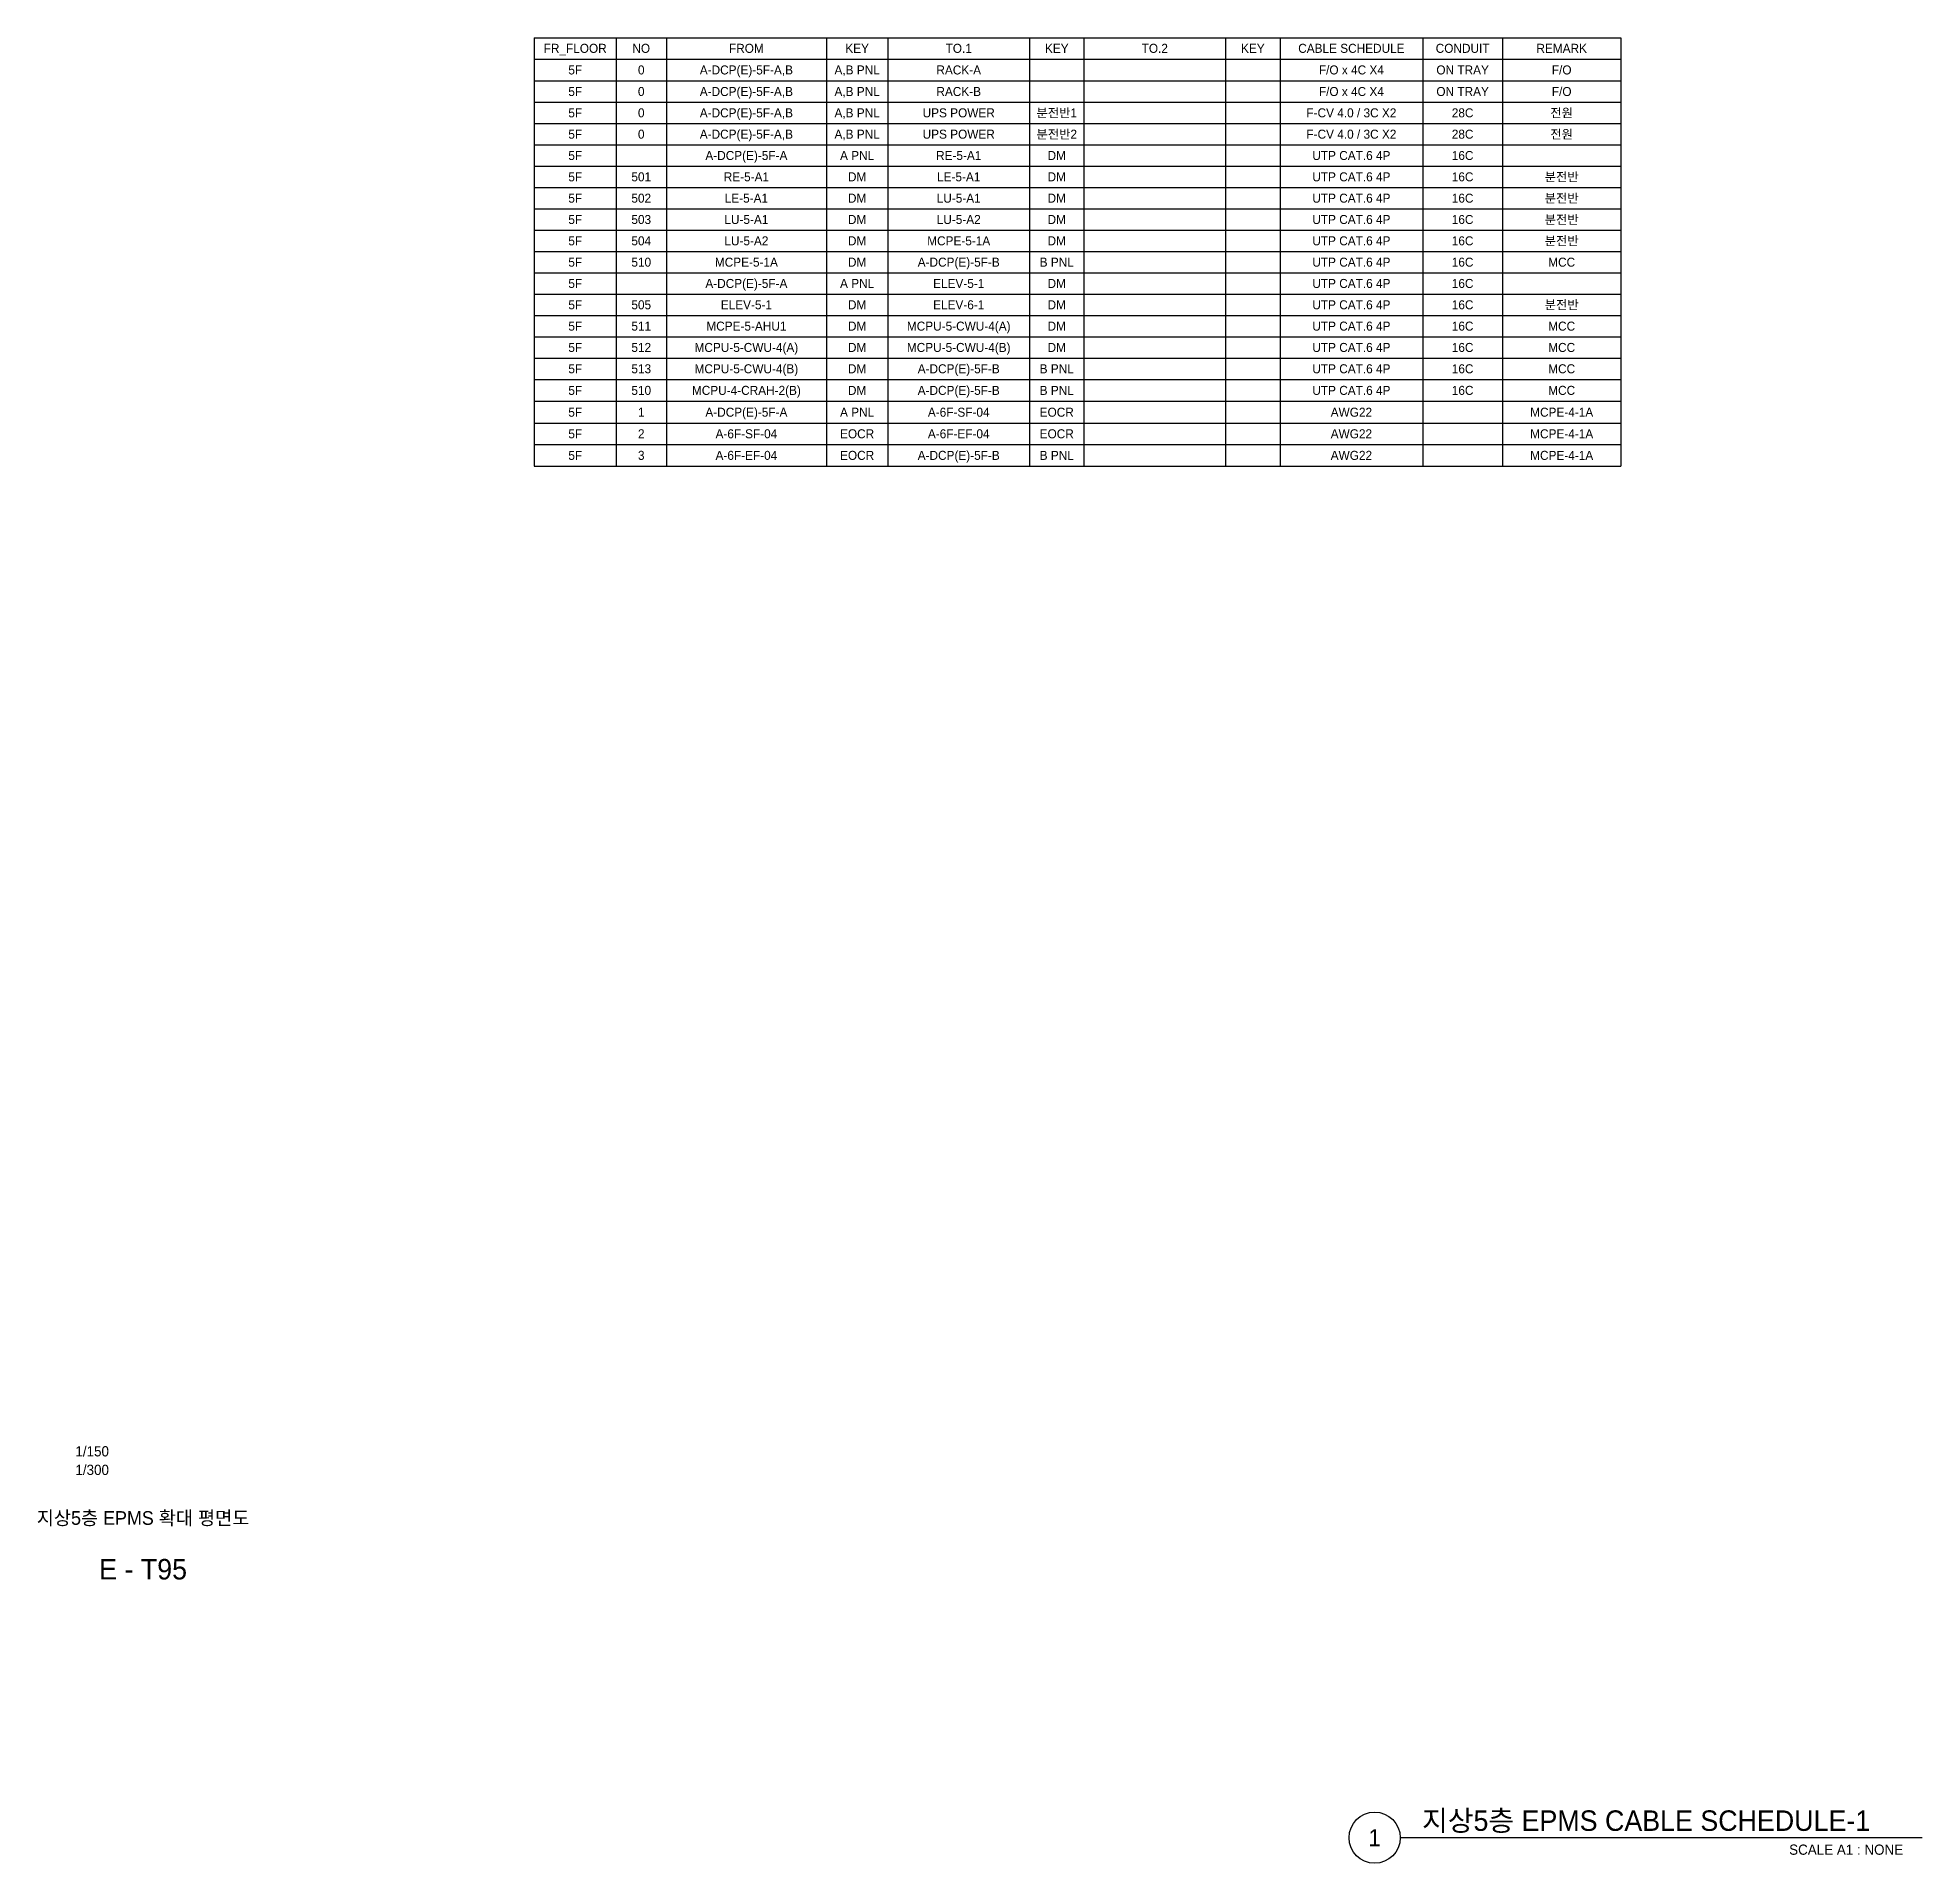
# Model space of a CAD drawing. Header units: millimetres. Extents: x 89450 to 753248, y -530175 to 1209785.
# Drawn here: x 364297 to 447064, y 539025 to 619225 of the extents above; entities that cross this region are included whole.
import ezdxf
from ezdxf.enums import TextEntityAlignment as Align

# ---------------------------------------------------------------- set-up
doc = ezdxf.new("R2010")
doc.units = ezdxf.units.MM
doc.header["$LTSCALE"] = 150
for name, color, linetype in [('-----29 Cable Schedule', 1, 'Continuous'), ('-----30 Text', 2, 'Continuous'), ('-----41 Drawing Title', 2, 'Continuous'), ('-----42 Drawing Number', 2, 'Continuous'), ('-----43 Drawing Scale', 3, 'Continuous')]:
    doc.layers.add(name, color=color, linetype=linetype)
doc.styles.add('ELEC', font='')
doc.styles.get('ELEC').set_extended_font_data('Dotum')

msp = doc.modelspace()

# ---------------------------------------------------------------- texts
at = {"layer": '-----30 Text', "style": 'ELEC'}
for s, height, p in [('FR_FLOOR', 396.6, (387903, 618757)), ('NO', 396.6, (390803, 618757)), ('FROM', 396.6, (395421, 618757)), ('KEY', 396.6, (400284, 618757)), ('TO.1', 396.6, (404746, 618757)), ('KEY', 396.6, (409051, 618757)), ('TO.2', 396.6, (413357, 618757)), ('KEY', 396.6, (417663, 618757)), ('CABLE SCHEDULE', 396.6, (421991, 618757)), ('CONDUIT', 396.6, (426876, 618757)), ('REMARK', 396.6, (431227, 618757)), ('5F', 396.6, (387903, 617808)), ('0', 397, (390803, 617808)), ('A-DCP(E)-5F-A,B', 396.6, (395421, 617808)), ('A,B PNL', 396.6, (400284, 617808)), ('RACK-A', 396.6, (404746, 617808)), ('F/O x 4C X4', 396.6, (421991, 617808)), ('ON TRAY', 396.6, (426876, 617808)), ('F/O', 396.6, (431227, 617808)), ('5F', 396.6, (387903, 616860)), ('0', 397, (390803, 616860)), ('A-DCP(E)-5F-A,B', 396.6, (395421, 616860)), ('A,B PNL', 396.6, (400284, 616860)), ('RACK-B', 396.6, (404746, 616860)), ('F/O x 4C X4', 396.6, (421991, 616860)), ('ON TRAY', 396.6, (426876, 616860)), ('F/O', 396.6, (431227, 616860)), ('5F', 396.6, (387903, 615923)), ('0', 397, (390803, 615923)), ('A-DCP(E)-5F-A,B', 396.6, (395421, 615923)), ('A,B PNL', 396.6, (400284, 615923)), ('UPS POWER', 396.6, (404746, 615923)), ('분전반1', 396.6, (409051, 615923)), ('F-CV 4.0 / 3C X2', 396.6, (421991, 615923)), ('28C', 396.6, (426876, 615923)), ('전원', 396.6, (431227, 615923)), ('5F', 396.6, (387903, 614986)), ('0', 397, (390803, 614986)), ('A-DCP(E)-5F-A,B', 396.6, (395421, 614986)), ('A,B PNL', 396.6, (400284, 614986)), ('UPS POWER', 396.6, (404746, 614986)), ('분전반2', 396.6, (409051, 614986)), ('F-CV 4.0 / 3C X2', 396.6, (421991, 614986)), ('28C', 396.6, (426876, 614986)), ('전원', 396.6, (431227, 614986)), ('5F', 396.6, (387903, 614049)), ('A-DCP(E)-5F-A', 396.6, (395421, 614049)), ('A PNL', 396.6, (400284, 614049)), ('RE-5-A1', 396.6, (404746, 614049)), ('DM', 396.6, (409051, 614049)), ('UTP CAT.6 4P', 396.6, (421991, 614049)), ('16C', 396.6, (426876, 614049)), ('5F', 396.6, (387903, 613112)), ('501', 396.6, (390803, 613112)), ('RE-5-A1', 396.6, (395421, 613112)), ('DM', 396.6, (400284, 613112)), ('LE-5-A1', 396.6, (404746, 613112)), ('DM', 396.6, (409051, 613112)), ('UTP CAT.6 4P', 396.6, (421991, 613112)), ('16C', 396.6, (426876, 613112)), ('분전반', 396.6, (431227, 613112)), ('5F', 396.6, (387903, 612175)), ('502', 396.6, (390803, 612175)), ('LE-5-A1', 396.6, (395421, 612175)), ('DM', 396.6, (400284, 612175)), ('LU-5-A1', 396.6, (404746, 612175)), ('DM', 396.6, (409051, 612175)), ('UTP CAT.6 4P', 396.6, (421991, 612175)), ('16C', 396.6, (426876, 612175)), ('분전반', 396.6, (431227, 612175)), ('5F', 396.6, (387903, 611238)), ('503', 396.6, (390803, 611238)), ('LU-5-A1', 396.6, (395421, 611238)), ('DM', 396.6, (400284, 611238)), ('LU-5-A2', 396.6, (404746, 611238)), ('DM', 396.6, (409051, 611238)), ('UTP CAT.6 4P', 396.6, (421991, 611238)), ('16C', 396.6, (426876, 611238)), ('분전반', 396.6, (431227, 611238)), ('5F', 396.6, (387903, 610301)), ('504', 396.6, (390803, 610301)), ('LU-5-A2', 396.6, (395421, 610301)), ('DM', 396.6, (400284, 610301)), ('MCPE-5-1A', 396.6, (404746, 610301)), ('DM', 396.6, (409051, 610301)), ('UTP CAT.6 4P', 396.6, (421991, 610301)), ('16C', 396.6, (426876, 610301)), ('분전반', 396.6, (431227, 610301)), ('5F', 396.6, (387903, 609364)), ('510', 396.6, (390803, 609364)), ('MCPE-5-1A', 396.6, (395421, 609364)), ('DM', 396.6, (400284, 609364)), ('A-DCP(E)-5F-B', 396.6, (404746, 609364)), ('B PNL', 396.6, (409051, 609364)), ('UTP CAT.6 4P', 396.6, (421991, 609364)), ('16C', 396.6, (426876, 609364)), ('MCC', 396.6, (431227, 609364)), ('5F', 396.6, (387903, 608428)), ('A-DCP(E)-5F-A', 396.6, (395421, 608428)), ('A PNL', 396.6, (400284, 608428)), ('ELEV-5-1', 396.6, (404746, 608428)), ('DM', 396.6, (409051, 608428)), ('UTP CAT.6 4P', 396.6, (421991, 608428)), ('16C', 396.6, (426876, 608428)), ('5F', 396.6, (387903, 607491)), ('505', 396.6, (390803, 607491)), ('ELEV-5-1', 396.6, (395421, 607491)), ('DM', 396.6, (400284, 607491)), ('ELEV-6-1', 396.6, (404746, 607491)), ('DM', 396.6, (409051, 607491)), ('UTP CAT.6 4P', 396.6, (421991, 607491)), ('16C', 396.6, (426876, 607491)), ('분전반', 396.6, (431227, 607491)), ('5F', 396.6, (387903, 606554)), ('511', 396.6, (390803, 606554)), ('MCPE-5-AHU1', 396.6, (395421, 606554)), ('DM', 396.6, (400284, 606554)), ('MCPU-5-CWU-4(A)', 396.6, (404746, 606554)), ('DM', 396.6, (409051, 606554)), ('UTP CAT.6 4P', 396.6, (421991, 606554)), ('16C', 396.6, (426876, 606554)), ('MCC', 396.6, (431227, 606554)), ('5F', 396.6, (387903, 605617)), ('512', 396.6, (390803, 605617)), ('MCPU-5-CWU-4(A)', 396.6, (395421, 605617)), ('DM', 396.6, (400284, 605617)), ('MCPU-5-CWU-4(B)', 396.6, (404746, 605617)), ('DM', 396.6, (409051, 605617)), ('UTP CAT.6 4P', 396.6, (421991, 605617)), ('16C', 396.6, (426876, 605617)), ('MCC', 396.6, (431227, 605617)), ('5F', 396.6, (387903, 604680)), ('513', 396.6, (390803, 604680)), ('MCPU-5-CWU-4(B)', 396.6, (395421, 604680)), ('DM', 396.6, (400284, 604680)), ('A-DCP(E)-5F-B', 396.6, (404746, 604680)), ('B PNL', 396.6, (409051, 604680)), ('UTP CAT.6 4P', 396.6, (421991, 604680)), ('16C', 396.6, (426876, 604680)), ('MCC', 396.6, (431227, 604680)), ('5F', 396.6, (387903, 603731)), ('510', 396.6, (390803, 603731)), ('MCPU-4-CRAH-2(B)', 396.6, (395421, 603731)), ('DM', 396.6, (400284, 603731)), ('A-DCP(E)-5F-B', 396.6, (404746, 603731)), ('B PNL', 396.6, (409051, 603731)), ('UTP CAT.6 4P', 396.6, (421991, 603731)), ('16C', 396.6, (426876, 603731)), ('MCC', 396.6, (431227, 603731)), ('5F', 396.6, (387903, 602772)), ('1', 397, (390803, 602772)), ('A-DCP(E)-5F-A', 396.6, (395421, 602772)), ('A PNL', 396.6, (400284, 602772)), ('A-6F-SF-04', 396.6, (404746, 602772)), ('EOCR', 396.6, (409051, 602772)), ('AWG22', 396.6, (421991, 602772)), ('MCPE-4-1A', 396.6, (431227, 602772)), ('5F', 396.6, (387903, 601824)), ('2', 397, (390803, 601824)), ('A-6F-SF-04', 396.6, (395421, 601824)), ('EOCR', 396.6, (400284, 601824)), ('A-6F-EF-04', 396.6, (404746, 601824)), ('EOCR', 396.6, (409051, 601824)), ('AWG22', 396.6, (421991, 601824)), ('MCPE-4-1A', 396.6, (431227, 601824)), ('5F', 396.6, (387903, 600876)), ('3', 397, (390803, 600876)), ('A-6F-EF-04', 396.6, (395421, 600876)), ('EOCR', 396.6, (400284, 600876)), ('A-DCP(E)-5F-B', 396.6, (404746, 600876)), ('B PNL', 396.6, (409051, 600876)), ('AWG22', 396.6, (421991, 600876)), ('MCPE-4-1A', 396.6, (431227, 600876))]:
    msp.add_text(s, height=height, dxfattribs=at).set_placement(p, align=Align.MIDDLE_CENTER)
at = {"layer": '-----41 Drawing Title', "style": 'ELEC'}
msp.add_text('지상5층 EPMS 확대 평면도', height=600, dxfattribs=at).set_placement((368925, 554195), align=Align.MIDDLE_CENTER)
at = {"layer": '-----41 Drawing Title', "color": 2, "style": 'ELEC'}
msp.add_text('지상5층 EPMS CABLE SCHEDULE-1', height=900, dxfattribs=at).set_placement((425095, 540450))
at = {"layer": '-----41 Drawing Title', "color": 7, "style": 'ELEC'}
msp.add_text('1', height=750, dxfattribs=at).set_placement((423011, 540150), align=Align.MIDDLE)
at = {"layer": '-----41 Drawing Title', "style": 'ELEC'}
msp.add_text('SCALE A1 : NONE', height=450, dxfattribs=at).set_placement((446222, 539400), align=Align.RIGHT)
at = {"layer": '-----42 Drawing Number', "style": 'ELEC'}
msp.add_text('E - T95', height=900, dxfattribs=at).set_placement((368925, 551945), align=Align.MIDDLE_CENTER)
at = {"layer": '-----43 Drawing Scale', "style": 'ELEC'}
for s, p in [('1/150', (366690, 557125)), ('1/300', (366690, 556310))]:
    msp.add_text(s, height=450, dxfattribs=at).set_placement(p, align=Align.MIDDLE_CENTER)

# ---------------------------------------------------------------- linework, layer by layer
at = {"layer": '-----29 Cable Schedule'}
for p, q in [((386107, 619225), (386107, 618288)), ((386107, 619225), (433826, 619225)), ((389698, 619225), (389698, 618288)), ((391907, 619225), (391907, 618288)), ((398934, 619225), (398934, 618288)), ((401634, 619225), (401634, 618288)), ((407858, 619225), (407858, 618288)), ((410245, 619225), (410245, 618288)), ((416469, 619225), (416469, 618288)), ((418856, 619225), (418856, 618288)), ((425125, 619225), (425125, 618288)), ((428628, 619225), (428628, 618288)), ((433826, 619225), (433826, 618288)), ((386107, 618288), (386107, 600396)), ((386107, 618288), (433826, 618288)), ((386107, 618288), (386107, 600396)), ((386107, 618288), (433826, 618288)), ((389698, 618288), (389698, 600396)), ((389698, 618288), (389698, 600396)), ((391907, 618288), (391907, 600396)), ((391907, 618288), (391907, 600396)), ((398934, 618288), (398934, 600396)), ((398934, 618288), (398934, 600396)), ((401634, 618288), (401634, 600396)), ((401634, 618288), (401634, 600396)), ((407858, 618288), (407858, 600396)), ((407858, 618288), (407858, 600396)), ((410245, 618288), (410245, 600396)), ((410245, 618288), (410245, 600396)), ((416469, 618288), (416469, 600396)), ((416469, 618288), (416469, 600396)), ((418856, 618288), (418856, 600396)), ((418856, 618288), (418856, 600396)), ((425125, 618288), (425125, 600396)), ((425125, 618288), (425125, 600396)), ((428628, 618288), (428628, 600396)), ((428628, 618288), (428628, 600396)), ((433826, 618288), (433826, 600396)), ((433826, 618288), (433826, 600396)), ((386107, 617329), (433826, 617329)), ((386107, 616392), (433826, 616392)), ((386107, 615455), (433826, 615455)), ((386107, 614518), (433826, 614518)), ((386107, 613581), (433826, 613581)), ((386107, 612644), (433826, 612644)), ((386107, 611707), (433826, 611707)), ((386107, 610770), (433826, 610770)), ((386107, 609833), (433826, 609833)), ((386107, 608896), (433826, 608896)), ((386107, 607959), (433826, 607959)), ((386107, 607022), (433826, 607022)), ((386107, 606085), (433826, 606085)), ((386107, 605148), (433826, 605148)), ((386107, 604211), (433826, 604211)), ((386107, 603252), (433826, 603252)), ((386107, 602293), (433826, 602293)), ((386107, 601356), (433826, 601356)), ((386107, 600396), (433826, 600396))]:
    msp.add_line(p, q, dxfattribs=at)
at = {"layer": '-----41 Drawing Title', "color": 7}
msp.add_line((447064, 540150), (424136, 540150), dxfattribs=at)
msp.add_circle((423011, 540150), 1125, dxfattribs=at)

msp.set_redraw_order([(e.dxf.handle, doc.entitydb.next_handle()) for e in msp.query("TEXT MTEXT ATTDEF DIMENSION ARC_DIMENSION")])  # texts and dimensions are drawn at this point

doc.saveas('drawing.dxf')
